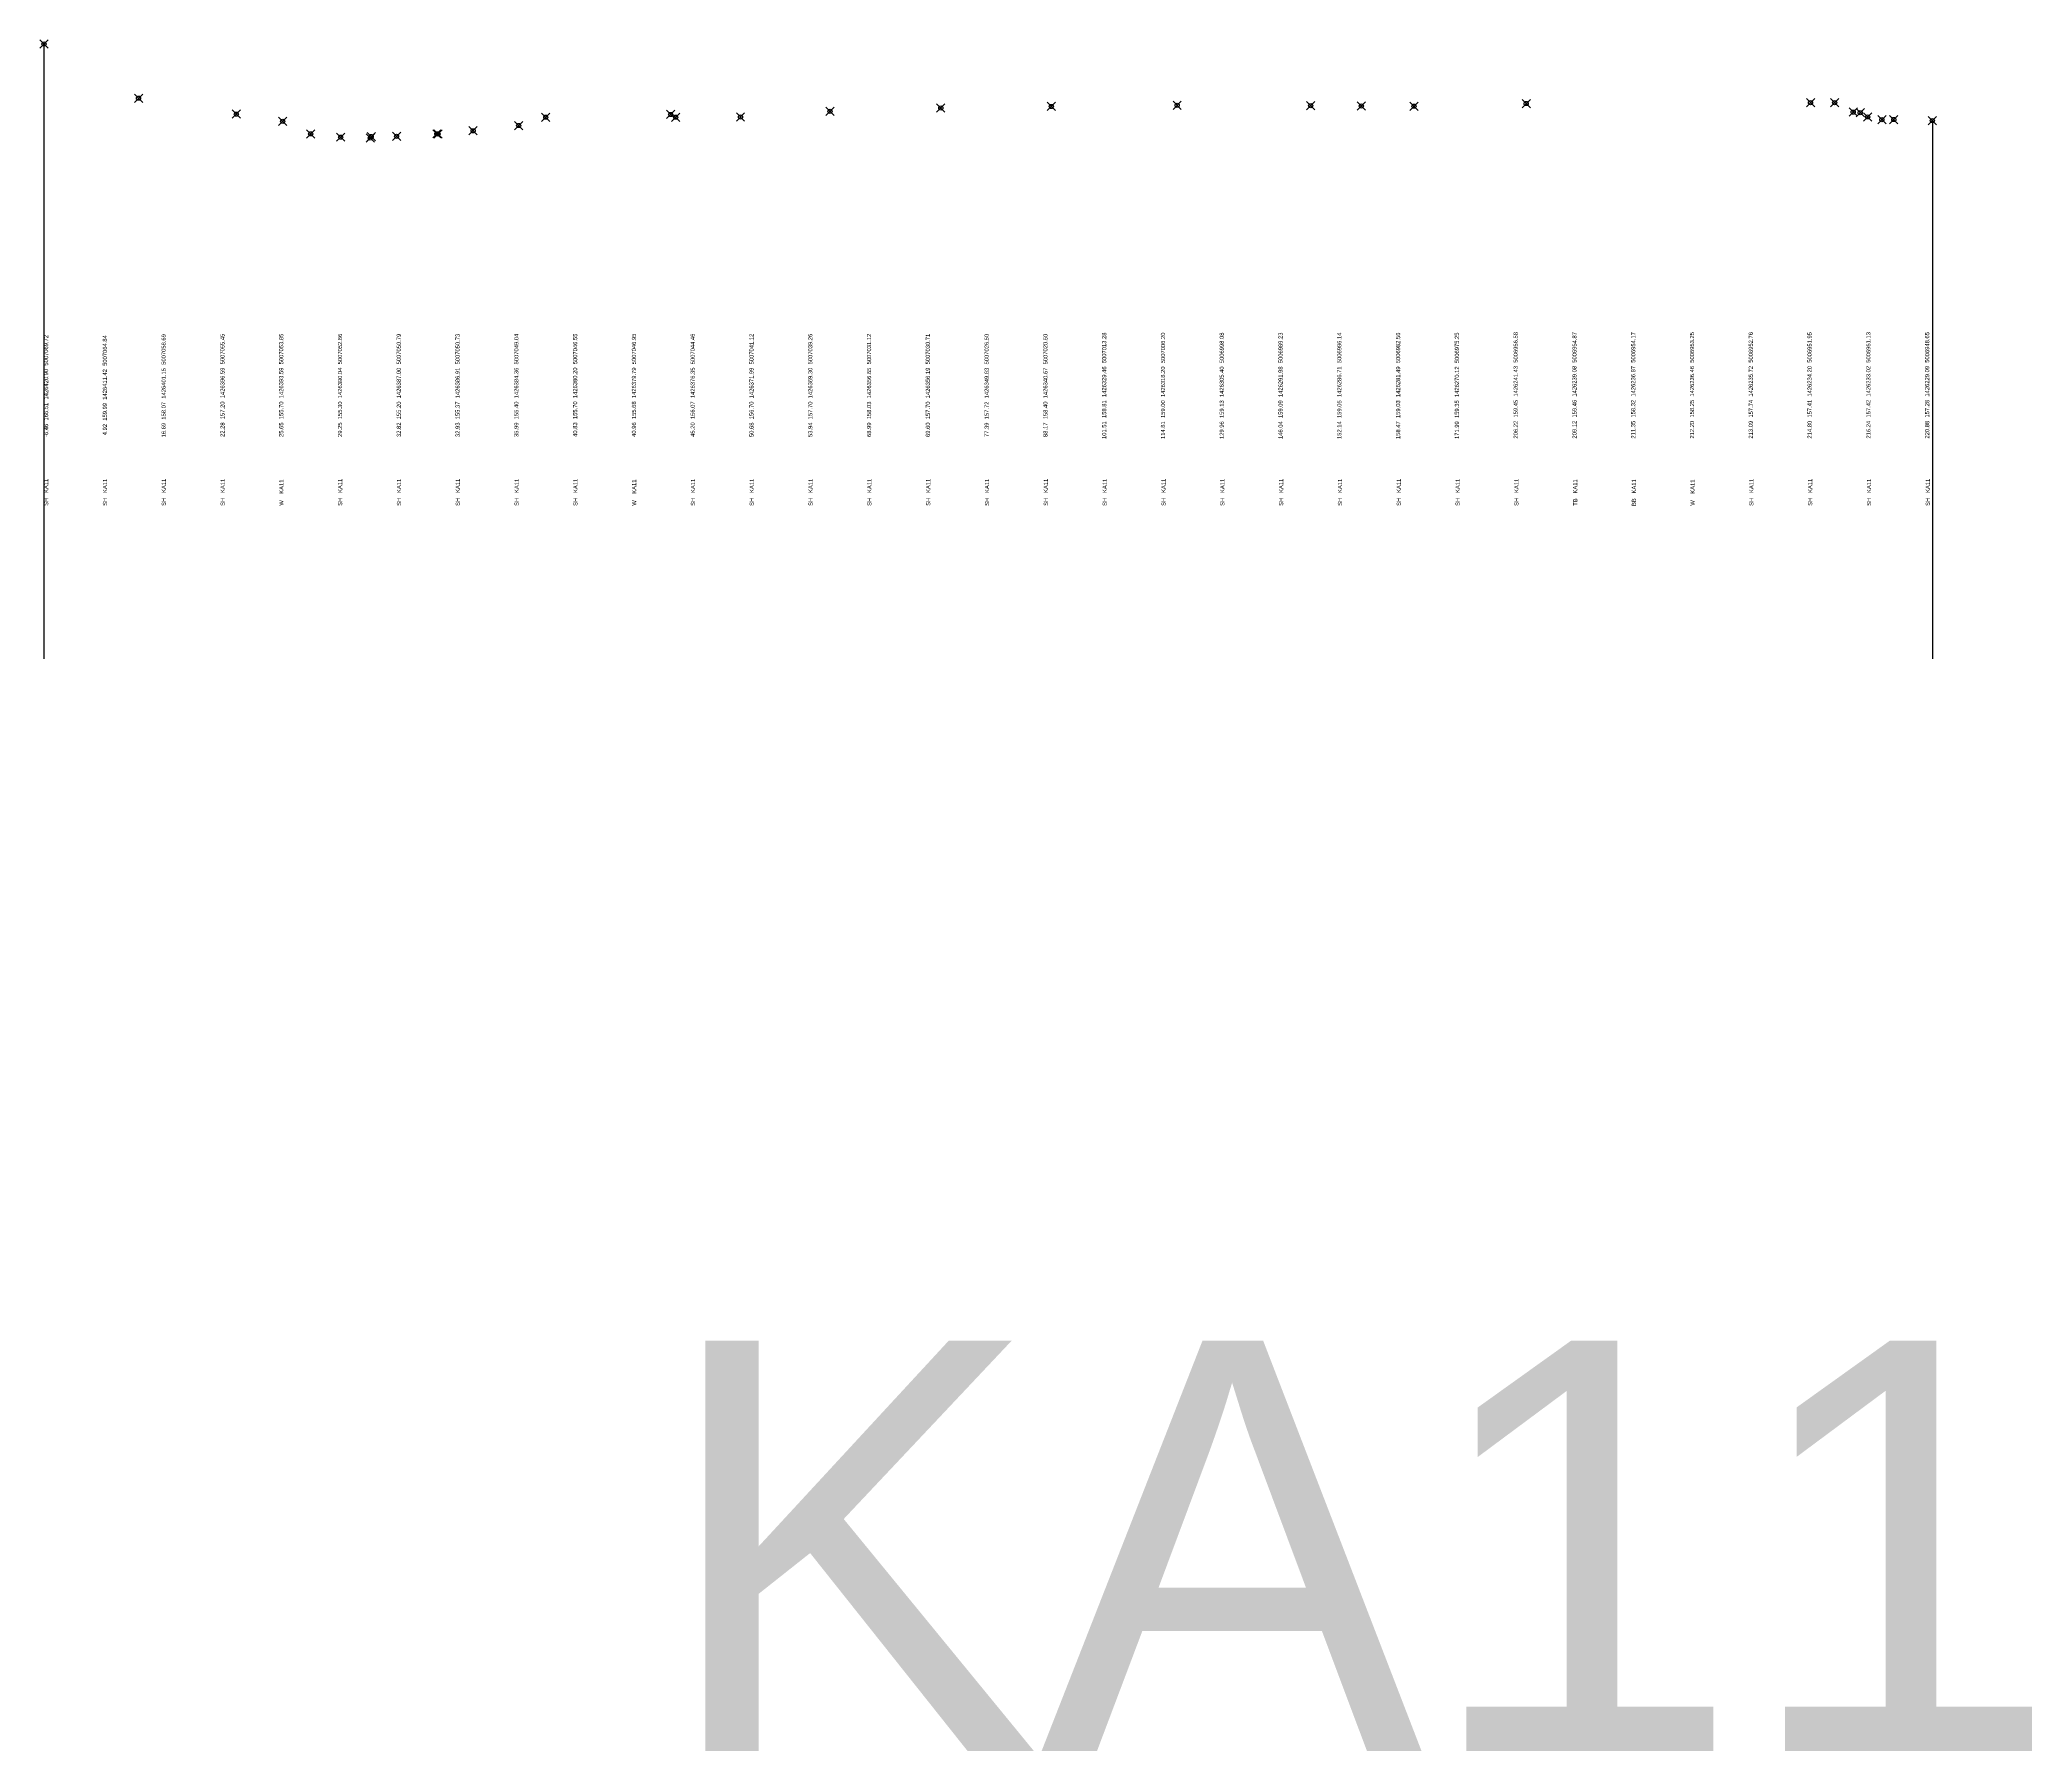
# Model space of a CAD drawing. Header units: millimetres. Extents: x -6058346 to 80050500, y -1699923 to 1425285630.
# Drawn here: x -1123228 to -883370, y -38956 to 167012 of the extents above; entities that cross this region are included whole.
import ezdxf

# ---------------------------------------------------------------- set-up
doc = ezdxf.new("R2010")
doc.units = ezdxf.units.MM
doc.header["$PDMODE"] = 35
doc.header["$PDSIZE"] = 500
doc.styles.get("Standard").update_dxf_attribs({"font": 'arial.ttf'})

msp = doc.modelspace()

# ---------------------------------------------------------------- linework, layer by layer
for p, q in [((-1122728.343, 166512), (-1122728.343, 92522.991)), ((-895382.261, 157277), (-895382.261, 92522.991))]:
    msp.add_line(p, q)
at = {"color": 6}
for p in [(-1122728.343, 166512), (-1111344.246, 159990), (-1099581.751, 158071), (-1047279.716, 158031), (-1028093.535, 158400), (-1014759.838, 158810), (-1001460.411, 158999), (-986302.77, 159129), (-970227.917, 159089), (-964124.712, 159049), (-957797.388, 159028), (-944280.308, 159348), (-910050.528, 159447), (-907148.465, 159457), (-904912.516, 158317), (-904068.785, 158247), (-1093988.405, 157198), (-1090620.914, 155695), (-1075433.932, 155701), (-1075302.121, 155681), (-1071064.354, 156071), (-1065591.279, 156701), (-1062322.259, 157701), (-1046670.606, 157701), (-1038876.021, 157720), (-903181.303, 157737), (-901465.193, 157407), (-900029.022, 157417), (-895382.261, 157277), (-1087014.325, 155301), (-1083446.425, 155201), (-1083338.266, 155371), (-1080279.203, 155401)]:
    msp.add_point(p, dxfattribs=at)

# ---------------------------------------------------------------- texts
for s, p in [(' -6.46  166.51  1426420.90  5007069.72', (-1122226.296, 119022.547)), ('  4.92  159.99  1426411.42  5007064.84', (-1115149.603, 119035.848)), (' 16.69  158.07  1426401.15  5007058.69', (-1108072.91, 118968.659)), (' 22.28  157.20  1426396.59  5007055.45', (-1100996.216, 119024.252)), (' 29.25  155.30  1426390.04  5007052.66', (-1086842.147, 119024.252)), (' 32.82  155.20  1426387.00  5007050.79', (-1079765.113, 119015.384)), (' 32.93  155.37  1426386.91  5007050.73', (-1072688.078, 119015.384)), (' 35.99  155.40  1426384.36  5007049.04', (-1065611.044, 119015.384)), (' 40.83  155.70  1426380.20  5007046.55', (-1058534.01, 119035.848)), (' 45.20  156.07  1426376.35  5007044.46', (-1044379.941, 119035.848)), (' 50.68  156.70  1426371.99  5007041.12', (-1037302.906, 119015.725)), (' 53.94  157.70  1426369.30  5007039.26', (-1030225.872, 119015.725)), (' 68.99  158.03  1426356.65  5007031.12', (-1023148.837, 119018.454)), (' 69.60  157.70  1426356.19  5007030.71', (-1016071.803, 119018.454)), (' 77.39  157.72  1426349.63  5007026.50', (-1008994.769, 119011.633)), (' 88.17  158.40  1426340.67  5007020.50', (-1001917.734, 119016.407)), ('101.51  158.81  1426329.46  5007013.28', (-994840.7, 118968.659)), ('114.81  159.00  1426318.20  5007006.20', (-987763.665, 118968.659)), ('129.96  159.13  1426305.40  5006998.08', (-980686.631, 118968.659)), ('146.04  159.09  1426291.98  5006989.23', (-973609.596, 118968.659)), ('152.14  159.05  1426286.71  5006986.14', (-966532.562, 118968.659)), ('158.47  159.03  1426281.49  5006982.56', (-959455.869, 118968.659)), ('171.99  159.35  1426270.12  5006975.25', (-952378.834, 118968.659)), ('206.22  159.45  1426241.43  5006956.58', (-945301.8, 119024.252)), ('209.12  159.46  1426239.08  5006954.87', (-938224.765, 119024.252)), ('211.35  158.32  1426236.87  5006954.17', (-931147.731, 119024.252)), ('212.20  158.25  1426236.46  5006953.25', (-924070.696, 119024.252)), ('213.09  157.74  1426235.72  5006952.76', (-916993.662, 119024.252)), ('214.80  157.41  1426234.20  5006951.95', (-909916.628, 119024.252)), ('216.24  157.42  1426233.02  5006951.13', (-902839.593, 119024.252)), ('220.88  157.28  1426229.09  5006948.65', (-895762.559, 119024.252)), ('SH   KA11', (-1122219.816, 110927.137)), ('SH   KA11', (-1115138.304, 110927.137)), ('SH   KA11', (-1108056.791, 110927.137)), ('SH   KA11', (-1100975.278, 110927.137)), ('W    KA11', (-1093900.246, 110949.989)), ('SH   KA11', (-1086826.919, 110927.137)), ('SH   KA11', (-1079745.407, 110927.137)), ('SH   KA11', (-1072663.894, 110927.137)), ('SH   KA11', (-1065582.382, 110927.137)), ('SH   KA11', (-1058500.869, 110927.137)), ('W    KA11', (-1051425.837, 110949.989)), ('SH   KA11', (-1044352.51, 110927.137)), ('SH   KA11', (-1037270.997, 110927.137)), ('SH   KA11', (-1030189.485, 110927.137)), ('SH   KA11', (-1023107.972, 110927.137)), ('SH   KA11', (-1016026.46, 110927.137)), ('SH   KA11', (-1008944.947, 110927.137)), ('SH   KA11', (-1001863.435, 110927.137)), ('SH   KA11', (-994781.922, 110927.137)), ('SH   KA11', (-987700.41, 110927.137)), ('SH   KA11', (-980618.897, 110927.137)), ('SH   KA11', (-973537.385, 110927.137)), ('SH   KA11', (-966455.872, 110927.137)), ('SH   KA11', (-959374.359, 110927.137)), ('SH   KA11', (-952292.847, 110927.137)), ('SH   KA11', (-945211.334, 110927.137)), ('TB   KA11', (-938136.302, 110942.144)), ('BB   KA11', (-931069.455, 110907.356)), ('W    KA11', (-924002.609, 110949.989)), ('SH   KA11', (-916929.282, 110927.137)), ('SH   KA11', (-909847.769, 110927.137)), ('SH   KA11', (-902766.257, 110927.137)), ('SH   KA11', (-895684.744, 110927.137))]:
    msp.add_text(s, height=500, rotation=90).set_placement(p)
at = {"color": 32, "true_color": 0xcd6928}
for s, p in [(' 25.65  155.70  1426393.59  5007053.85', (-1093919.182, 119024.252)), (' 40.96  155.68  1426379.79  5007046.95', (-1051456.975, 119035.848))]:
    msp.add_text(s, height=500, rotation=90, dxfattribs=at).set_placement(p)
at = {"color": 7, "linetype": 'Continuous', "lineweight": 0}
msp.add_text('KA11', height=49394.4947, dxfattribs=at).set_placement((-1048784.1, -38956.383))

doc.saveas('drawing.dxf')
